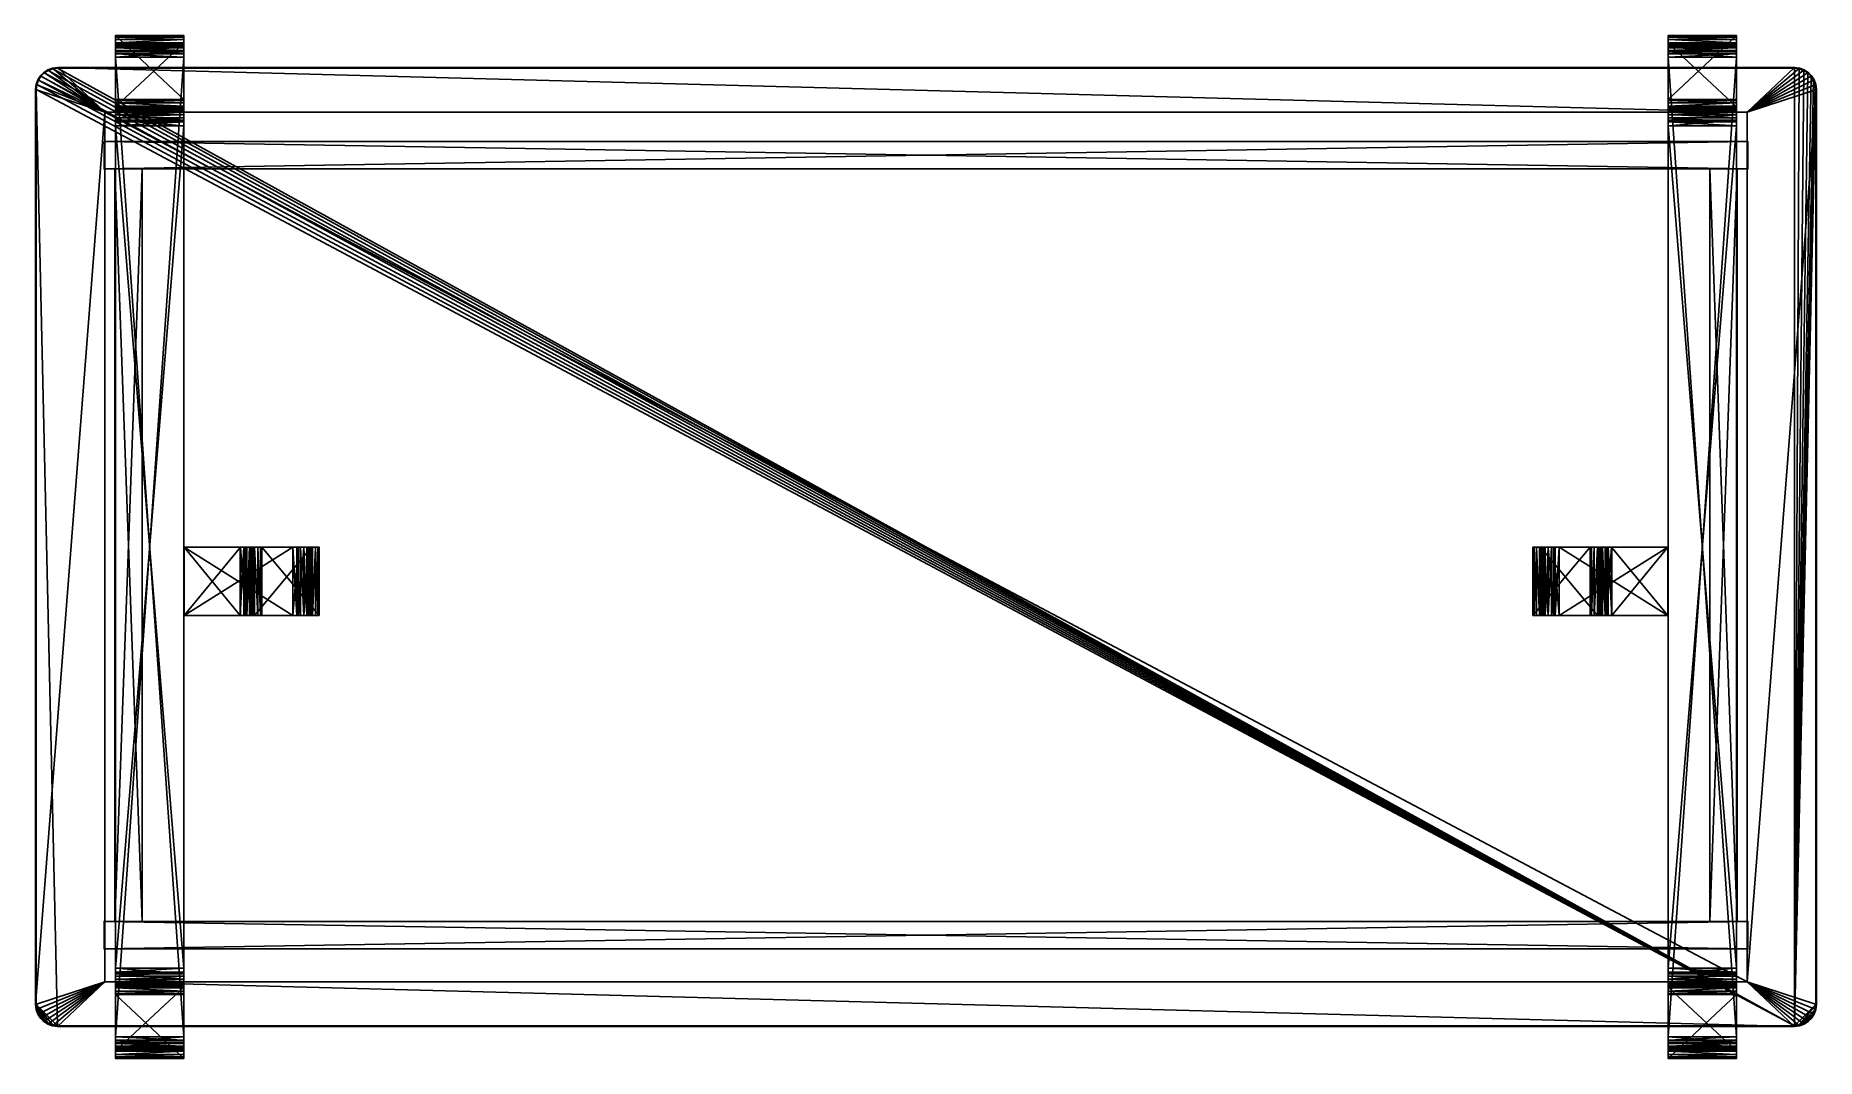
# Model space of a CAD drawing. Extents: x 52 to 182, y 41 to 116.
import ezdxf

# ---------------------------------------------------------------- set-up
doc = ezdxf.new("R2010")
doc.units = 0
for name, color, linetype in [('RECTANGLE0', 29, 'CONTINUOUS'), ('RECTANGLE1', 251, 'CONTINUOUS'), ('RECTANGLE2', 29, 'CONTINUOUS')]:
    doc.layers.add(name, color=color, linetype=linetype)

msp = doc.modelspace()

# ---------------------------------------------------------------- meshes
at = {"layer": 'RECTANGLE0'}
mesh = msp.add_polyface(dxfattribs=at)
corners = [(181.6354, 111.9111, 52.7), (181.5931, 112.2777, 52.7), (181.4726, 112.6144, 52.7), (181.2836, 112.9115, 52.7), (181.0357, 113.1594, 52.7), (180.7387, 113.3484, 52.7), (180.402, 113.4688, 52.7), (180.0354, 113.5111, 52.7), (53.2354, 113.5111, 52.7), (52.8687, 113.4688, 52.7), (52.5321, 113.3484, 52.7), (52.235, 113.1594, 52.7), (51.9871, 112.9115, 52.7), (51.7981, 112.6144, 52.7), (51.6777, 112.2777, 52.7), (51.6354, 111.9111, 52.7), (51.6354, 45.1111, 52.7), (51.6777, 44.7445, 52.7), (51.7981, 44.4078, 52.7), (51.9871, 44.1107, 52.7), (52.235, 43.8629, 52.7), (52.5321, 43.6739, 52.7), (52.8687, 43.5534, 52.7), (53.2354, 43.5111, 52.7), (180.0354, 43.5111, 52.7), (180.402, 43.5534, 52.7), (180.7387, 43.6739, 52.7), (181.0357, 43.8629, 52.7), (181.2836, 44.1107, 52.7), (181.4726, 44.4078, 52.7), (181.5931, 44.7445, 52.7), (181.6354, 45.1111, 52.7), (181.6354, 111.9111, 53.95), (181.5931, 112.2777, 53.95), (181.4726, 112.6144, 53.95), (181.2836, 112.9115, 53.95), (181.0357, 113.1594, 53.95), (180.7387, 113.3484, 53.95), (180.402, 113.4688, 53.95), (180.0354, 113.5111, 53.95), (53.2354, 113.5111, 53.95), (52.8687, 113.4688, 53.95), (52.5321, 113.3484, 53.95), (52.235, 113.1594, 53.95), (51.9871, 112.9115, 53.95), (51.7981, 112.6144, 53.95), (51.6777, 112.2777, 53.95), (51.6354, 111.9111, 53.95), (51.6354, 45.1111, 53.95), (51.6777, 44.7445, 53.95), (51.7981, 44.4078, 53.95), (51.9871, 44.1107, 53.95), (52.235, 43.8629, 53.95), (52.5321, 43.6739, 53.95), (52.8687, 43.5534, 53.95), (53.2354, 43.5111, 53.95), (180.0354, 43.5111, 53.95), (180.402, 43.5534, 53.95), (180.7387, 43.6739, 53.95), (181.0357, 43.8629, 53.95), (181.2836, 44.1107, 53.95), (181.4726, 44.4078, 53.95), (181.5931, 44.7445, 53.95), (181.6354, 45.1111, 53.95), (176.5752, 46.7735, 51.1429), (56.6955, 46.7735, 51.1429), (56.6955, 110.2488, 51.1429), (176.5752, 110.2488, 51.1429), (181.5854, 111.9082, 54), (181.5441, 112.2663, 54), (181.4274, 112.5923, 54), (181.2444, 112.88, 54), (181.0043, 113.1201, 54), (180.7165, 113.3032, 54), (180.3905, 113.4198, 54), (180.0325, 113.4611, 54), (53.2382, 113.4611, 54), (52.8802, 113.4198, 54), (52.5542, 113.3032, 54), (52.2665, 113.1201, 54), (52.0264, 112.88, 54), (51.8433, 112.5923, 54), (51.7267, 112.2663, 54), (51.6854, 111.9082, 54), (51.6854, 45.114, 54), (51.7267, 44.7559, 54), (51.8433, 44.4299, 54), (52.0264, 44.1422, 54), (52.2665, 43.9021, 54), (52.5542, 43.7191, 54), (52.8802, 43.6024, 54), (53.2382, 43.5611, 54), (180.0325, 43.5611, 54), (180.3905, 43.6024, 54), (180.7165, 43.7191, 54), (181.0043, 43.9021, 54), (181.2444, 44.1422, 54), (181.4274, 44.4299, 54), (181.5441, 44.7559, 54), (181.5854, 45.114, 54), (181.4726, 112.6144, 53.95), (181.4726, 112.6144, 52.7), (181.4726, 112.6144, 52.7), (51.7981, 112.6144, 53.95), (51.7981, 112.6144, 52.7), (51.7981, 112.6144, 52.7), (51.7981, 44.4078, 53.95), (51.7981, 44.4078, 52.7), (51.7981, 44.4078, 52.7), (181.4726, 44.4078, 53.95), (181.4726, 44.4078, 52.7), (181.4726, 44.4078, 52.7), (181.5931, 112.2777, 52.7), (181.6354, 111.9111, 52.7), (181.6354, 111.9111, 52.7), (181.6354, 45.1111, 52.7), (181.6354, 111.9111, 52.7), (181.6354, 45.1111, 52.7), (181.5931, 44.7445, 52.7), (181.5931, 44.7445, 52.7), (181.4726, 44.4078, 52.7), (181.4726, 44.4078, 52.7), (181.2836, 44.1107, 52.7), (181.2836, 44.1107, 52.7), (181.0357, 43.8629, 52.7), (181.0357, 43.8629, 52.7), (180.7387, 43.6739, 52.7), (180.7387, 43.6739, 52.7), (180.402, 43.5534, 52.7), (180.402, 43.5534, 52.7), (180.0354, 43.5111, 52.7), (180.0354, 43.5111, 52.7), (53.2354, 43.5111, 52.7), (180.0354, 43.5111, 52.7), (53.2354, 43.5111, 52.7), (52.8687, 43.5534, 52.7), (52.8687, 43.5534, 52.7), (52.5321, 43.6739, 52.7), (52.5321, 43.6739, 52.7), (52.235, 43.8629, 52.7), (52.235, 43.8629, 52.7), (51.9871, 44.1107, 52.7), (51.9871, 44.1107, 52.7), (51.7981, 44.4078, 52.7), (51.7981, 44.4078, 52.7), (51.6777, 44.7445, 52.7), (51.6777, 44.7445, 52.7), (51.6354, 45.1111, 52.7), (51.6354, 45.1111, 52.7), (51.6354, 111.9111, 52.7), (51.6354, 45.1111, 52.7), (51.6354, 111.9111, 52.7), (51.6777, 112.2777, 52.7), (51.6777, 112.2777, 52.7), (51.7981, 112.6144, 52.7), (51.7981, 112.6144, 52.7), (51.9871, 112.9115, 52.7), (51.9871, 112.9115, 52.7), (52.235, 113.1594, 52.7), (52.235, 113.1594, 52.7), (52.5321, 113.3484, 52.7), (52.5321, 113.3484, 52.7), (52.8687, 113.4688, 52.7), (52.8687, 113.4688, 52.7), (53.2354, 113.5111, 52.7), (53.2354, 113.5111, 52.7), (180.0354, 113.5111, 52.7), (53.2354, 113.5111, 52.7), (180.0354, 113.5111, 52.7), (180.402, 113.4688, 52.7), (180.402, 113.4688, 52.7), (180.7387, 113.3484, 52.7), (180.7387, 113.3484, 52.7), (181.0357, 113.1594, 52.7), (181.0357, 113.1594, 52.7), (181.2836, 112.9115, 52.7), (181.2836, 112.9115, 52.7), (181.4726, 112.6144, 52.7), (181.4726, 112.6144, 52.7), (181.5931, 112.2777, 52.7), (181.5931, 112.2777, 53.95), (181.6354, 111.9111, 53.95), (181.5931, 112.2777, 53.95), (181.4726, 112.6144, 53.95), (181.5931, 112.2777, 53.95), (181.4726, 112.6144, 53.95), (181.2836, 112.9115, 53.95), (181.4726, 112.6144, 53.95), (181.2836, 112.9115, 53.95), (181.0357, 113.1594, 53.95), (181.2836, 112.9115, 53.95), (181.0357, 113.1594, 53.95), (180.7387, 113.3484, 53.95), (181.0357, 113.1594, 53.95), (180.7387, 113.3484, 53.95), (180.402, 113.4688, 53.95), (180.7387, 113.3484, 53.95), (180.402, 113.4688, 53.95), (180.0354, 113.5111, 53.95), (180.402, 113.4688, 53.95), (180.0354, 113.5111, 53.95), (53.2354, 113.5111, 53.95), (180.0354, 113.5111, 53.95), (53.2354, 113.5111, 53.95), (52.8687, 113.4688, 53.95), (53.2354, 113.5111, 53.95), (52.8687, 113.4688, 53.95), (52.5321, 113.3484, 53.95), (52.8687, 113.4688, 53.95), (52.5321, 113.3484, 53.95), (52.235, 113.1594, 53.95), (52.5321, 113.3484, 53.95), (52.235, 113.1594, 53.95), (51.9871, 112.9115, 53.95), (52.235, 113.1594, 53.95), (51.9871, 112.9115, 53.95), (51.7981, 112.6144, 53.95), (51.9871, 112.9115, 53.95), (51.7981, 112.6144, 53.95), (51.6777, 112.2777, 53.95), (51.7981, 112.6144, 53.95), (51.6777, 112.2777, 53.95), (51.6354, 111.9111, 53.95), (51.6777, 112.2777, 53.95), (51.6354, 111.9111, 53.95), (51.6354, 45.1111, 53.95), (51.6354, 111.9111, 53.95), (51.6354, 45.1111, 53.95), (51.6777, 44.7445, 53.95), (51.6354, 45.1111, 53.95), (51.6777, 44.7445, 53.95), (51.7981, 44.4078, 53.95), (51.6777, 44.7445, 53.95), (51.7981, 44.4078, 53.95), (51.9871, 44.1107, 53.95), (51.7981, 44.4078, 53.95), (51.9871, 44.1107, 53.95), (52.235, 43.8629, 53.95), (51.9871, 44.1107, 53.95), (52.235, 43.8629, 53.95), (52.5321, 43.6739, 53.95), (52.235, 43.8629, 53.95), (52.5321, 43.6739, 53.95), (52.8687, 43.5534, 53.95), (52.5321, 43.6739, 53.95), (52.8687, 43.5534, 53.95), (53.2354, 43.5111, 53.95), (52.8687, 43.5534, 53.95), (53.2354, 43.5111, 53.95), (180.0354, 43.5111, 53.95), (53.2354, 43.5111, 53.95), (180.0354, 43.5111, 53.95), (180.402, 43.5534, 53.95), (180.0354, 43.5111, 53.95), (180.402, 43.5534, 53.95), (180.7387, 43.6739, 53.95), (180.402, 43.5534, 53.95), (180.7387, 43.6739, 53.95), (181.0357, 43.8629, 53.95), (180.7387, 43.6739, 53.95), (181.0357, 43.8629, 53.95), (181.2836, 44.1107, 53.95), (181.0357, 43.8629, 53.95), (181.2836, 44.1107, 53.95), (181.4726, 44.4078, 53.95), (181.2836, 44.1107, 53.95), (181.4726, 44.4078, 53.95), (181.5931, 44.7445, 53.95), (181.4726, 44.4078, 53.95), (181.5931, 44.7445, 53.95), (181.6354, 45.1111, 53.95), (181.5931, 44.7445, 53.95), (181.6354, 45.1111, 53.95), (181.6354, 111.9111, 53.95), (181.6354, 45.1111, 53.95), (181.6354, 111.9111, 53.95)]
mesh.append_faces([[corners[k] for k in face] for face in [(0, 32, 33, 33), (33, 1, 0, 0), (1, 33, 34, 34), (34, 2, 1, 1), (101, 100, 35, 35), (35, 3, 102, 102), (3, 35, 36, 36), (36, 4, 3, 3), (4, 36, 37, 37), (37, 5, 4, 4), (5, 37, 38, 38), (38, 6, 5, 5), (6, 38, 39, 39), (39, 7, 6, 6), (7, 39, 40, 40), (40, 8, 7, 7), (8, 40, 41, 41), (41, 9, 8, 8), (9, 41, 42, 42), (42, 10, 9, 9), (10, 42, 43, 43), (43, 11, 10, 10), (11, 43, 44, 44), (44, 12, 11, 11), (12, 44, 45, 45), (45, 13, 12, 12), (104, 103, 46, 46), (46, 14, 105, 105), (14, 46, 47, 47), (47, 15, 14, 14), (15, 47, 48, 48), (48, 16, 15, 15), (16, 48, 49, 49), (49, 17, 16, 16), (17, 49, 50, 50), (50, 18, 17, 17), (107, 106, 51, 51), (51, 19, 108, 108), (19, 51, 52, 52), (52, 20, 19, 19), (20, 52, 53, 53), (53, 21, 20, 20), (21, 53, 54, 54), (54, 22, 21, 21), (22, 54, 55, 55), (55, 23, 22, 22), (23, 55, 56, 56), (56, 24, 23, 23), (24, 56, 57, 57), (57, 25, 24, 24), (25, 57, 58, 58), (58, 26, 25, 25), (26, 58, 59, 59), (59, 27, 26, 26), (27, 59, 60, 60), (60, 28, 27, 27), (28, 60, 61, 61), (61, 29, 28, 28), (110, 109, 62, 62), (62, 30, 111, 111), (30, 62, 63, 63), (63, 31, 30, 30), (31, 63, 32, 32), (32, 0, 31, 31), (64, 67, 66, 66), (66, 65, 64, 64), (86, 85, 84, 84), (87, 86, 84, 84), (88, 87, 84, 84), (89, 88, 84, 84), (90, 89, 84, 84), (91, 90, 84, 84), (97, 96, 95, 95), (97, 95, 94, 94), (97, 94, 93, 93), (98, 97, 93, 93), (99, 98, 93, 93), (99, 93, 92, 92), (68, 99, 92, 92), (69, 68, 92, 92), (70, 69, 92, 92), (71, 70, 92, 92), (72, 71, 92, 92), (73, 72, 92, 92), (74, 73, 92, 92), (75, 74, 92, 92), (76, 75, 92, 92), (77, 76, 92, 92), (78, 77, 92, 92), (79, 78, 92, 92), (80, 79, 92, 92), (81, 80, 92, 92), (82, 81, 92, 92), (83, 82, 92, 92), (83, 92, 91, 91), (83, 91, 84, 84), (67, 113, 112, 112), (64, 115, 114, 114), (116, 67, 64, 64), (64, 118, 117, 117), (64, 120, 119, 119), (64, 122, 121, 121), (64, 124, 123, 123), (64, 126, 125, 125), (64, 128, 127, 127), (64, 130, 129, 129), (65, 132, 131, 131), (133, 64, 65, 65), (65, 135, 134, 134), (65, 137, 136, 136), (65, 139, 138, 138), (65, 141, 140, 140), (65, 143, 142, 142), (65, 145, 144, 144), (65, 147, 146, 146), (66, 149, 148, 148), (150, 65, 66, 66), (66, 152, 151, 151), (66, 154, 153, 153), (66, 156, 155, 155), (66, 158, 157, 157), (66, 160, 159, 159), (66, 162, 161, 161), (66, 164, 163, 163), (67, 166, 165, 165), (167, 66, 67, 67), (67, 169, 168, 168), (67, 171, 170, 170), (67, 173, 172, 172), (67, 175, 174, 174), (67, 177, 176, 176), (67, 179, 178, 178), (68, 69, 180, 180), (182, 181, 68, 68), (69, 70, 183, 183), (185, 184, 69, 69), (70, 71, 186, 186), (188, 187, 70, 70), (71, 72, 189, 189), (191, 190, 71, 71), (72, 73, 192, 192), (194, 193, 72, 72), (73, 74, 195, 195), (197, 196, 73, 73), (74, 75, 198, 198), (200, 199, 74, 74), (75, 76, 201, 201), (203, 202, 75, 75), (76, 77, 204, 204), (206, 205, 76, 76), (77, 78, 207, 207), (209, 208, 77, 77), (78, 79, 210, 210), (212, 211, 78, 78), (79, 80, 213, 213), (215, 214, 79, 79), (80, 81, 216, 216), (218, 217, 80, 80), (81, 82, 219, 219), (221, 220, 81, 81), (82, 83, 222, 222), (224, 223, 82, 82), (83, 84, 225, 225), (227, 226, 83, 83), (84, 85, 228, 228), (230, 229, 84, 84), (85, 86, 231, 231), (233, 232, 85, 85), (86, 87, 234, 234), (236, 235, 86, 86), (87, 88, 237, 237), (239, 238, 87, 87), (88, 89, 240, 240), (242, 241, 88, 88), (89, 90, 243, 243), (245, 244, 89, 89), (90, 91, 246, 246), (248, 247, 90, 90), (91, 92, 249, 249), (251, 250, 91, 91), (92, 93, 252, 252), (254, 253, 92, 92), (93, 94, 255, 255), (257, 256, 93, 93), (94, 95, 258, 258), (260, 259, 94, 94), (95, 96, 261, 261), (263, 262, 95, 95), (96, 97, 264, 264), (266, 265, 96, 96), (97, 98, 267, 267), (269, 268, 97, 97), (98, 99, 270, 270), (272, 271, 98, 98), (99, 68, 273, 273), (275, 274, 99, 99)]])
at = {"layer": 'RECTANGLE1'}
mesh = msp.add_polyface(dxfattribs=at)
corners = [(62.461, 110.0612, 50.943), (57.461, 110.0612, 50.943), (57.461, 110.4046, 50.7415), (62.461, 110.4046, 50.7415), (57.461, 110.6983, 50.4751), (62.461, 110.6983, 50.4751), (57.461, 110.9323, 50.1529), (62.461, 110.9323, 50.1529), (57.461, 111.0966, 49.7841), (62.461, 111.0966, 49.7841), (57.461, 111.1811, 49.3776), (62.461, 111.1811, 49.3776), (57.461, 115.8412, 1.7375), (62.461, 115.8412, 1.7375), (62.461, 114.6516, 0.0474), (57.461, 114.6516, 0.0474), (57.461, 114.2653), (62.461, 114.2653), (62.461, 114.263, 0.5513), (57.461, 114.263, 0.5513), (57.461, 114.5149, 0.5823), (62.461, 114.5149, 0.5823), (62.461, 115.2923, 1.6862), (57.461, 115.2923, 1.6862), (57.461, 110.6326, 49.3219), (62.461, 110.6326, 49.3219), (57.461, 110.5722, 49.6121), (62.461, 110.5722, 49.6121), (57.461, 110.4546, 49.8756), (62.461, 110.4546, 49.8756), (57.461, 110.2872, 50.1059), (62.461, 110.2872, 50.1059), (57.461, 110.0771, 50.2964), (62.461, 110.0771, 50.2964), (57.461, 109.8317, 50.4406)]
mesh.append_faces([[corners[k] for k in face] for face in [(0, 1, 2, 2), (2, 3, 0, 0), (3, 2, 4, 4), (4, 5, 3, 3), (5, 4, 6, 6), (6, 7, 5, 5), (7, 6, 8, 8), (8, 9, 7, 7), (9, 8, 10, 10), (10, 11, 9, 9), (11, 10, 12, 12), (12, 13, 11, 11), (14, 15, 16, 16), (16, 17, 14, 14), (18, 19, 20, 20), (20, 21, 18, 18), (22, 23, 24, 24), (24, 25, 22, 22), (25, 24, 26, 26), (26, 27, 25, 25), (27, 26, 28, 28), (28, 29, 27, 27), (29, 28, 30, 30), (30, 31, 29, 29), (31, 30, 32, 32), (32, 33, 31, 31), (11, 22, 25, 25), (11, 25, 27, 27), (9, 11, 27, 27), (9, 27, 29, 29), (7, 9, 29, 29), (7, 29, 31, 31), (5, 7, 31, 31), (5, 31, 33, 33), (3, 5, 33, 33), (18, 14, 17, 17), (12, 10, 23, 23), (15, 20, 19, 19), (16, 15, 19, 19), (24, 23, 10, 10), (26, 24, 10, 10), (26, 10, 8, 8), (28, 26, 8, 8), (28, 8, 6, 6), (30, 28, 6, 6), (30, 6, 4, 4), (32, 30, 4, 4), (32, 4, 2, 2), (34, 32, 2, 2)]])
mesh = msp.add_polyface(dxfattribs=at)
corners = [(62.461, 115.8412, 1.7375), (57.461, 115.8412, 1.7375), (57.461, 115.8315, 1.3485), (62.461, 115.8315, 1.3485), (57.461, 115.732, 0.9864), (62.461, 115.732, 0.9864), (57.461, 115.5533, 0.6633), (62.461, 115.5533, 0.6633), (57.461, 115.3064, 0.3911), (62.461, 115.3064, 0.3911), (57.461, 115.0022, 0.1818), (62.461, 115.0022, 0.1818), (57.461, 114.6516, 0.0474), (62.461, 114.6516, 0.0474), (62.461, 114.5149, 0.5823), (57.461, 114.5149, 0.5823), (57.461, 114.7438, 0.6702), (62.461, 114.7438, 0.6702), (57.461, 114.9425, 0.8071), (62.461, 114.9425, 0.8071), (57.461, 115.1038, 0.985), (62.461, 115.1038, 0.985), (57.461, 115.2207, 1.1961), (62.461, 115.2207, 1.1961), (57.461, 115.2859, 1.4324), (62.461, 115.2859, 1.4324), (57.461, 115.2923, 1.6862), (62.461, 115.2923, 1.6862), (62.461, 111.1811, 49.3776), (62.461, 114.263, 0.5513)]
mesh.append_faces([[corners[k] for k in face] for face in [(0, 1, 2, 2), (2, 3, 0, 0), (3, 2, 4, 4), (4, 5, 3, 3), (5, 4, 6, 6), (6, 7, 5, 5), (7, 6, 8, 8), (8, 9, 7, 7), (9, 8, 10, 10), (10, 11, 9, 9), (11, 10, 12, 12), (12, 13, 11, 11), (14, 15, 16, 16), (16, 17, 14, 14), (17, 16, 18, 18), (18, 19, 17, 17), (19, 18, 20, 20), (20, 21, 19, 19), (21, 20, 22, 22), (22, 23, 21, 21), (23, 22, 24, 24), (24, 25, 23, 23), (25, 24, 26, 26), (26, 27, 25, 25), (27, 28, 0, 0), (25, 27, 0, 0), (25, 0, 3, 3), (23, 25, 3, 3), (23, 3, 5, 5), (21, 23, 5, 5), (21, 5, 7, 7), (19, 21, 7, 7), (19, 7, 9, 9), (17, 19, 9, 9), (17, 9, 11, 11), (14, 17, 11, 11), (14, 11, 13, 13), (29, 14, 13, 13), (1, 26, 24, 24), (2, 1, 24, 24), (2, 24, 22, 22), (4, 2, 22, 22), (4, 22, 20, 20), (6, 4, 20, 20), (6, 20, 18, 18), (8, 6, 18, 18), (8, 18, 16, 16), (10, 8, 16, 16), (10, 16, 15, 15), (12, 10, 15, 15)]])
mesh = msp.add_polyface(dxfattribs=at)
corners = [(170.8097, 110.0611, 50.943), (170.8097, 110.4046, 50.7414), (175.8097, 110.4046, 50.7414), (175.8097, 110.0612, 50.943), (170.8097, 110.6983, 50.4751), (175.8097, 110.6983, 50.4751), (170.8097, 110.9323, 50.1529), (175.8097, 110.9323, 50.1529), (170.8097, 111.0966, 49.7841), (175.8097, 111.0966, 49.7841), (170.8097, 111.1811, 49.3776), (175.8097, 111.1811, 49.3776), (175.8097, 115.8412, 1.7375), (170.8097, 114.6516, 0.0474), (170.8097, 114.2653), (175.8097, 114.2653), (170.8097, 114.263, 0.5513), (170.8097, 114.5149, 0.5823), (175.8097, 114.5149, 0.5823), (175.8097, 114.263, 0.5513), (170.8097, 115.2923, 1.6862), (170.8097, 110.6326, 49.3219), (175.8097, 110.6326, 49.3219), (175.8097, 115.2923, 1.6862), (170.8097, 110.5722, 49.6121), (175.8097, 110.5722, 49.6121), (170.8097, 110.4546, 49.8756), (175.8097, 110.4546, 49.8756), (170.8097, 110.2872, 50.1059), (175.8097, 110.2872, 50.1059), (170.8097, 110.0771, 50.2964), (175.8097, 110.0771, 50.2964), (170.8097, 115.8412, 1.7375), (170.8097, 109.8316, 50.4406), (175.8097, 114.6516, 0.0474)]
mesh.append_faces([[corners[k] for k in face] for face in [(0, 1, 2, 2), (2, 3, 0, 0), (1, 4, 5, 5), (5, 2, 1, 1), (4, 6, 7, 7), (7, 5, 4, 4), (6, 8, 9, 9), (9, 7, 6, 6), (8, 10, 11, 11), (11, 9, 8, 8), (12, 11, 10, 10), (13, 14, 15, 15), (16, 17, 18, 18), (18, 19, 16, 16), (20, 21, 22, 22), (22, 23, 20, 20), (21, 24, 25, 25), (25, 22, 21, 21), (24, 26, 27, 27), (27, 25, 24, 24), (26, 28, 29, 29), (29, 27, 26, 26), (28, 30, 31, 31), (31, 29, 28, 28), (32, 10, 20, 20), (13, 17, 16, 16), (14, 13, 16, 16), (21, 20, 10, 10), (24, 21, 10, 10), (24, 10, 8, 8), (26, 24, 8, 8), (26, 8, 6, 6), (28, 26, 6, 6), (28, 6, 4, 4), (30, 28, 4, 4), (30, 4, 1, 1), (33, 30, 1, 1), (11, 23, 22, 22), (11, 22, 25, 25), (9, 11, 25, 25), (9, 25, 27, 27), (7, 9, 27, 27), (7, 27, 29, 29), (5, 7, 29, 29), (5, 29, 31, 31), (2, 5, 31, 31), (23, 11, 12, 12), (19, 18, 34, 34), (19, 34, 15, 15)]])
mesh = msp.add_polyface(dxfattribs=at)
corners = [(170.8097, 111.1811, 49.3776), (170.8097, 115.8412, 1.7375), (175.8097, 115.8412, 1.7375), (170.8097, 115.8315, 1.3485), (175.8097, 115.8316, 1.3485), (170.8097, 115.732, 0.9864), (175.8097, 115.732, 0.9864), (170.8097, 115.5533, 0.6633), (175.8097, 115.5533, 0.6633), (170.8097, 115.3064, 0.3911), (175.8097, 115.3064, 0.3911), (170.8097, 115.0022, 0.1818), (175.8097, 115.0022, 0.1818), (170.8097, 114.6516, 0.0474), (175.8097, 114.6516, 0.0474), (175.8097, 114.2653), (170.8097, 114.5149, 0.5823), (170.8097, 114.7438, 0.6702), (175.8097, 114.7438, 0.6702), (175.8097, 114.5149, 0.5823), (170.8097, 114.9425, 0.8071), (175.8097, 114.9425, 0.8071), (170.8097, 115.1038, 0.985), (175.8097, 115.1038, 0.985), (170.8097, 115.2207, 1.1961), (175.8097, 115.2207, 1.1961), (170.8097, 115.2859, 1.4324), (175.8097, 115.2859, 1.4324), (170.8097, 115.2923, 1.6862), (175.8097, 115.2923, 1.6862)]
mesh.append_faces([[corners[k] for k in face] for face in [(0, 1, 2, 2), (1, 3, 4, 4), (4, 2, 1, 1), (3, 5, 6, 6), (6, 4, 3, 3), (5, 7, 8, 8), (8, 6, 5, 5), (7, 9, 10, 10), (10, 8, 7, 7), (9, 11, 12, 12), (12, 10, 9, 9), (11, 13, 14, 14), (14, 12, 11, 11), (15, 14, 13, 13), (16, 17, 18, 18), (18, 19, 16, 16), (17, 20, 21, 21), (21, 18, 17, 17), (20, 22, 23, 23), (23, 21, 20, 20), (22, 24, 25, 25), (25, 23, 22, 22), (24, 26, 27, 27), (27, 25, 24, 24), (26, 28, 29, 29), (29, 27, 26, 26), (1, 28, 26, 26), (3, 1, 26, 26), (3, 26, 24, 24), (5, 3, 24, 24), (5, 24, 22, 22), (7, 5, 22, 22), (7, 22, 20, 20), (9, 7, 20, 20), (9, 20, 17, 17), (11, 9, 17, 17), (11, 17, 16, 16), (13, 11, 16, 16), (27, 29, 2, 2), (27, 2, 4, 4), (25, 27, 4, 4), (25, 4, 6, 6), (23, 25, 6, 6), (23, 6, 8, 8), (21, 23, 8, 8), (21, 8, 10, 10), (18, 21, 10, 10), (18, 10, 12, 12), (19, 18, 12, 12), (19, 12, 14, 14)]])
mesh = msp.add_polyface(dxfattribs=at)
corners = [(62.461, 46.9611, 50.943), (57.461, 46.9611, 50.943), (57.461, 47.3442, 51.0706), (62.461, 47.3442, 51.0706), (57.461, 47.7569, 51.1151), (62.461, 47.7569, 51.1151), (62.461, 47.4643, 50.5319), (57.461, 47.4643, 50.5319), (57.461, 47.1906, 50.4406), (62.461, 47.1906, 50.4406), (57.461, 46.9451, 50.2964), (62.461, 46.9451, 50.2964), (62.461, 47.759, 50.5638), (57.461, 47.759, 50.5638), (62.461, 42.7593, 0.5513), (62.461, 114.2653), (62.461, 42.7569), (62.461, 46.6177, 50.7414), (57.461, 42.7569), (57.461, 114.2653), (57.461, 42.7593, 0.5513), (57.461, 46.6177, 50.7415), (62.4745, 73.5111, 51.1151), (70.4088, 73.5111, 51.1151), (70.4067, 73.5111, 50.5638), (62.4745, 73.5111, 50.5638), (70.8215, 73.5111, 51.0706), (70.7014, 73.5111, 50.5319), (71.2046, 73.5111, 50.943), (70.9751, 73.5111, 50.4406), (71.548, 73.5111, 50.7415), (71.2206, 73.5111, 50.2964), (71.8417, 73.5111, 50.4751), (71.4306, 73.5111, 50.1059), (72.0757, 73.5111, 50.1529), (71.5981, 73.5111, 49.8756), (72.24, 73.5111, 49.7841), (71.7156, 73.5111, 49.6121), (72.3245, 73.5111, 49.3776), (71.776, 73.5111, 49.3219), (67.6072, 73.5111, 1.6862), (68.1561, 73.5111, 1.7375), (68.1465, 73.5111, 1.3485), (67.6008, 73.5111, 1.4324), (68.0469, 73.5111, 0.9864), (67.5356, 73.5111, 1.196), (67.8683, 73.5111, 0.6633), (67.4188, 73.5111, 0.985), (67.6214, 73.5111, 0.3911), (67.2574, 73.5111, 0.8071)]
mesh.append_faces([[corners[k] for k in face] for face in [(0, 1, 2, 2), (2, 3, 0, 0), (3, 2, 4, 4), (4, 5, 3, 3), (6, 7, 8, 8), (8, 9, 6, 6), (9, 8, 10, 10), (10, 11, 9, 9), (12, 13, 7, 7), (7, 6, 12, 12), (14, 15, 16, 16), (9, 17, 0, 0), (6, 9, 0, 0), (6, 0, 3, 3), (12, 6, 3, 3), (12, 3, 5, 5), (18, 19, 20, 20), (21, 10, 8, 8), (1, 21, 8, 8), (1, 8, 7, 7), (2, 1, 7, 7), (2, 7, 13, 13), (4, 2, 13, 13), (22, 23, 24, 24), (24, 25, 22, 22), (24, 23, 26, 26), (26, 27, 24, 24), (27, 26, 28, 28), (28, 29, 27, 27), (29, 28, 30, 30), (30, 31, 29, 29), (31, 30, 32, 32), (32, 33, 31, 31), (33, 32, 34, 34), (34, 35, 33, 33), (35, 34, 36, 36), (36, 37, 35, 35), (37, 36, 38, 38), (38, 39, 37, 37), (40, 41, 42, 42), (42, 43, 40, 40), (43, 42, 44, 44), (44, 45, 43, 43), (39, 38, 41, 41), (41, 40, 39, 39), (45, 44, 46, 46), (46, 47, 45, 45), (47, 46, 48, 48), (48, 49, 47, 47)]])
mesh = msp.add_polyface(dxfattribs=at)
corners = [(62.461, 47.7569, 51.1151), (57.461, 47.7569, 51.1151), (57.461, 109.2653, 51.1151), (62.461, 109.2653, 51.1151), (62.461, 114.2653), (57.461, 114.2653), (57.461, 42.7569), (62.461, 42.7569), (62.461, 47.759, 50.5638), (62.461, 109.2633, 50.5638), (57.461, 47.759, 50.5638), (57.461, 109.2633, 50.5638), (67.3172, 73.5111, 0.1818), (67.3172, 78.5111, 0.1818), (66.9666, 78.5111, 0.0474), (67.6214, 73.5111, 0.3911), (67.6214, 78.5111, 0.3911), (67.8683, 73.5111, 0.6633), (67.8683, 78.5111, 0.6633), (68.0469, 73.5111, 0.9864), (68.0469, 78.5111, 0.9864), (68.1465, 73.5111, 1.3485), (68.1465, 78.5111, 1.3485), (68.1561, 73.5111, 1.7375), (68.1561, 78.5111, 1.7375), (72.3245, 73.5111, 49.3776), (72.3245, 78.5111, 49.3776), (72.24, 73.5111, 49.7841), (72.24, 78.5111, 49.7841), (72.0757, 73.5111, 50.1529), (72.0757, 78.5111, 50.1529), (71.8417, 73.5111, 50.4751), (71.8417, 78.5111, 50.4751), (71.548, 73.5111, 50.7415), (71.548, 78.5111, 50.7415), (71.2046, 73.5111, 50.943), (71.2046, 78.5111, 50.943), (70.8215, 73.5111, 51.0706), (70.8215, 78.5111, 51.0706), (70.4088, 73.5111, 51.1151), (70.4088, 78.5111, 51.1151), (70.9751, 73.5111, 50.4406), (70.9751, 78.5111, 50.4406), (70.7014, 78.5111, 50.5319), (71.2206, 73.5111, 50.2964), (71.2206, 78.5111, 50.2964), (71.4306, 73.5111, 50.1059), (71.4306, 78.5111, 50.1059), (71.5981, 73.5111, 49.8756), (71.5981, 78.5111, 49.8756), (71.7156, 73.5111, 49.6121), (71.7156, 78.5111, 49.6121), (71.776, 73.5111, 49.3219), (71.776, 78.5111, 49.3219), (67.6072, 73.5111, 1.6862), (67.6072, 78.5111, 1.6862), (67.6008, 73.5111, 1.4324), (67.6008, 78.5111, 1.4324), (67.5356, 73.5111, 1.196), (67.5356, 78.5111, 1.196), (67.4188, 73.5111, 0.985), (67.4188, 78.5111, 0.985), (67.2574, 73.5111, 0.8071), (67.2574, 78.5111, 0.8071), (67.0587, 73.5111, 0.6702), (67.0587, 78.5111, 0.6702), (66.8298, 73.5111, 0.5823), (66.8298, 78.5111, 0.5823), (66.5779, 73.5111, 0.5513), (66.5779, 78.5111, 0.5513), (70.7014, 73.5111, 50.5319), (70.4067, 78.5111, 50.5638), (62.4745, 73.5111), (62.4745, 78.5111), (62.4745, 78.5111, 0.5513)]
mesh.append_faces([[corners[k] for k in face] for face in [(0, 1, 2, 2), (2, 3, 0, 0), (4, 5, 6, 6), (6, 7, 4, 4), (8, 0, 9, 9), (1, 10, 11, 11), (12, 13, 14, 14), (15, 16, 13, 13), (17, 18, 16, 16), (19, 20, 18, 18), (21, 22, 20, 20), (23, 24, 22, 22), (25, 26, 24, 24), (27, 28, 26, 26), (29, 30, 28, 28), (31, 32, 30, 30), (33, 34, 32, 32), (35, 36, 34, 34), (37, 38, 36, 36), (39, 40, 38, 38), (41, 42, 43, 43), (44, 45, 42, 42), (46, 47, 45, 45), (48, 49, 47, 47), (50, 51, 49, 49), (52, 53, 51, 51), (54, 55, 53, 53), (56, 57, 55, 55), (58, 59, 57, 57), (60, 61, 59, 59), (62, 63, 61, 61), (64, 65, 63, 63), (66, 67, 65, 65), (68, 69, 67, 67), (70, 43, 71, 71), (24, 26, 53, 53), (53, 55, 24, 24), (26, 28, 51, 51), (51, 53, 26, 26), (28, 30, 49, 49), (49, 51, 28, 28), (30, 32, 47, 47), (47, 49, 30, 30), (32, 34, 45, 45), (45, 47, 32, 32), (34, 36, 42, 42), (42, 45, 34, 34), (36, 38, 43, 43), (72, 73, 74, 74)]])
mesh = msp.add_polyface(dxfattribs=at)
corners = [(62.461, 109.2653, 51.1151), (57.461, 109.2653, 51.1151), (57.461, 109.6781, 51.0706), (62.461, 109.6781, 51.0706), (57.461, 110.0612, 50.943), (62.461, 110.0612, 50.943), (62.461, 42.7593, 0.5513), (57.461, 42.7593, 0.5513), (57.461, 114.263, 0.5513), (62.461, 114.263, 0.5513), (62.461, 110.0771, 50.2964), (57.461, 110.0771, 50.2964), (57.461, 109.8317, 50.4406), (62.461, 109.8317, 50.4406), (57.461, 109.5579, 50.5319), (62.461, 109.5579, 50.5319), (57.461, 109.2633, 50.5638), (62.461, 109.2633, 50.5638), (57.461, 47.759, 50.5638), (62.461, 47.759, 50.5638), (62.461, 110.4046, 50.7415), (62.461, 47.7569, 51.1151), (62.461, 114.2653), (57.461, 114.2653), (57.461, 47.7569, 51.1151), (57.461, 110.4046, 50.7415), (70.7014, 78.5111, 50.5319), (70.9751, 78.5111, 50.4406), (71.2046, 78.5111, 50.943), (70.8215, 78.5111, 51.0706), (70.4088, 78.5111, 51.1151), (70.4067, 78.5111, 50.5638), (62.4745, 78.5111, 51.1151), (62.4745, 78.5111, 50.5638), (62.4745, 78.5111), (66.5803, 78.5111), (66.5779, 78.5111, 0.5513), (62.4745, 78.5111, 0.5513), (66.9666, 78.5111, 0.0474), (66.8298, 78.5111, 0.5823), (67.3172, 78.5111, 0.1818), (67.0587, 78.5111, 0.6702), (67.6214, 78.5111, 0.3911), (67.2574, 78.5111, 0.8071), (67.8683, 78.5111, 0.6633), (67.4188, 78.5111, 0.985), (68.0469, 78.5111, 0.9864), (67.5356, 78.5111, 1.196), (68.1465, 78.5111, 1.3485), (67.6008, 78.5111, 1.4324), (68.1561, 78.5111, 1.7375), (67.6072, 78.5111, 1.6862)]
mesh.append_faces([[corners[k] for k in face] for face in [(0, 1, 2, 2), (2, 3, 0, 0), (3, 2, 4, 4), (4, 5, 3, 3), (6, 7, 8, 8), (8, 9, 6, 6), (10, 11, 12, 12), (12, 13, 10, 10), (13, 12, 14, 14), (14, 15, 13, 13), (15, 14, 16, 16), (16, 17, 15, 15), (17, 16, 18, 18), (18, 19, 17, 17), (20, 10, 13, 13), (5, 20, 13, 13), (5, 13, 15, 15), (3, 5, 15, 15), (3, 15, 17, 17), (0, 3, 17, 17), (21, 0, 17, 17), (6, 9, 22, 22), (23, 8, 7, 7), (1, 24, 16, 16), (2, 1, 16, 16), (12, 25, 4, 4), (14, 12, 4, 4), (14, 4, 2, 2), (14, 2, 16, 16), (26, 27, 28, 28), (29, 30, 31, 31), (31, 26, 29, 29), (32, 33, 31, 31), (31, 30, 32, 32), (34, 35, 36, 36), (36, 37, 34, 34), (35, 38, 39, 39), (39, 36, 35, 35), (38, 40, 41, 41), (41, 39, 38, 38), (40, 42, 43, 43), (43, 41, 40, 40), (42, 44, 45, 45), (45, 43, 42, 42), (44, 46, 47, 47), (47, 45, 44, 44), (46, 48, 49, 49), (49, 47, 46, 46), (48, 50, 51, 51), (51, 49, 48, 48)]])
mesh = msp.add_polyface(dxfattribs=at)
corners = [(175.8097, 109.2653, 51.1151), (175.8097, 47.7569, 51.1151), (170.8097, 47.7569, 51.1151), (170.8097, 114.2653), (170.8097, 42.7569), (175.8097, 42.7569), (170.8097, 46.9611, 50.943), (170.8097, 47.3442, 51.0706), (175.8097, 47.3442, 51.0706), (175.8097, 46.9611, 50.943), (170.8097, 47.4643, 50.5319), (170.8097, 47.1906, 50.4406), (175.8097, 47.1906, 50.4406), (175.8097, 47.4643, 50.5319), (170.8097, 46.9451, 50.2964), (175.8097, 46.9451, 50.2964), (175.8097, 114.263, 0.5513), (175.8097, 42.7593, 0.5513), (170.8097, 42.7593, 0.5513), (170.8097, 109.2633, 50.5638), (170.8097, 47.759, 50.5638), (175.8097, 47.759, 50.5638), (170.8097, 46.6177, 50.7414), (175.8097, 114.2653), (175.8097, 46.6177, 50.7414), (170.7962, 73.5111, 51.1151), (170.7962, 73.5111, 50.5638), (162.864, 73.5111, 50.5638), (162.862, 73.5111, 51.1151), (162.5694, 73.5111, 50.5319), (162.4492, 73.5111, 51.0706), (162.2957, 73.5111, 50.4406), (162.0662, 73.5111, 50.943), (162.0502, 73.5111, 50.2964), (161.7227, 73.5111, 50.7414), (161.8401, 73.5111, 50.1059), (161.429, 73.5111, 50.4751), (161.6727, 73.5111, 49.8756), (161.195, 73.5111, 50.1529), (161.5551, 73.5111, 49.6121), (161.0307, 73.5111, 49.7841), (161.4947, 73.5111, 49.3219), (160.9462, 73.5111, 49.3776), (165.6635, 73.5111, 1.6862), (165.6699, 73.5111, 1.4324), (165.1242, 73.5111, 1.3485), (165.1146, 73.5111, 1.7375), (165.7351, 73.5111, 1.196), (165.2238, 73.5111, 0.9864)]
mesh.append_faces([[corners[k] for k in face] for face in [(0, 1, 2, 2), (3, 4, 5, 5), (6, 7, 8, 8), (8, 9, 6, 6), (7, 2, 1, 1), (1, 8, 7, 7), (10, 11, 12, 12), (12, 13, 10, 10), (11, 14, 15, 15), (15, 12, 11, 11), (16, 17, 18, 18), (19, 20, 21, 21), (20, 10, 13, 13), (13, 21, 20, 20), (4, 3, 18, 18), (22, 14, 11, 11), (6, 22, 11, 11), (6, 11, 10, 10), (7, 6, 10, 10), (7, 10, 20, 20), (2, 7, 20, 20), (17, 23, 5, 5), (12, 24, 9, 9), (13, 12, 9, 9), (13, 9, 8, 8), (21, 13, 8, 8), (21, 8, 1, 1), (25, 26, 27, 27), (27, 28, 25, 25), (27, 29, 30, 30), (30, 28, 27, 27), (29, 31, 32, 32), (32, 30, 29, 29), (31, 33, 34, 34), (34, 32, 31, 31), (33, 35, 36, 36), (36, 34, 33, 33), (35, 37, 38, 38), (38, 36, 35, 35), (37, 39, 40, 40), (40, 38, 37, 37), (39, 41, 42, 42), (42, 40, 39, 39), (43, 44, 45, 45), (45, 46, 43, 43), (44, 47, 48, 48), (48, 45, 44, 44), (41, 43, 46, 46), (46, 42, 41, 41)]])
mesh = msp.add_polyface(dxfattribs=at)
corners = [(170.8097, 47.7569, 51.1151), (170.8097, 109.2653, 51.1151), (175.8097, 109.2653, 51.1151), (170.8097, 109.6781, 51.0706), (175.8097, 109.6781, 51.0706), (170.8097, 110.0611, 50.943), (175.8097, 110.0612, 50.943), (175.8097, 42.7569), (175.8097, 114.2653), (170.8097, 114.2653), (170.8097, 42.7593, 0.5513), (170.8097, 114.263, 0.5513), (175.8097, 114.263, 0.5513), (170.8097, 110.0771, 50.2964), (170.8097, 109.8316, 50.4406), (175.8097, 109.8317, 50.4406), (175.8097, 110.0771, 50.2964), (170.8097, 109.5579, 50.5319), (175.8097, 109.5579, 50.5319), (170.8097, 109.2633, 50.5638), (175.8097, 109.2633, 50.5638), (175.8097, 47.759, 50.5638), (170.8097, 110.4046, 50.7414), (175.8097, 110.4046, 50.7414), (175.8097, 47.7569, 51.1151), (175.8097, 42.7593, 0.5513), (162.5694, 78.5111, 50.5319), (162.4492, 78.5111, 51.0706), (162.0662, 78.5111, 50.943), (162.864, 78.5111, 50.5638), (162.862, 78.5111, 51.1151), (170.7962, 78.5111, 51.1151), (170.7962, 78.5111, 50.5638), (170.7962, 78.5111), (170.7962, 78.5111, 0.5513), (166.6928, 78.5111, 0.5513), (166.6904, 78.5111), (166.4409, 78.5111, 0.5823), (166.3042, 78.5111, 0.0474), (166.212, 78.5111, 0.6702), (165.9535, 78.5111, 0.1818), (166.0133, 78.5111, 0.8071), (165.6493, 78.5111, 0.3911), (165.8519, 78.5111, 0.985), (165.4024, 78.5111, 0.6633), (165.7351, 78.5111, 1.196), (165.2238, 78.5111, 0.9864), (165.6699, 78.5111, 1.4324), (165.1242, 78.5111, 1.3485), (165.6635, 78.5111, 1.6862), (165.1146, 78.5111, 1.7375)]
mesh.append_faces([[corners[k] for k in face] for face in [(0, 1, 2, 2), (1, 3, 4, 4), (4, 2, 1, 1), (3, 5, 6, 6), (6, 4, 3, 3), (7, 8, 9, 9), (10, 11, 12, 12), (13, 14, 15, 15), (15, 16, 13, 13), (14, 17, 18, 18), (18, 15, 14, 14), (17, 19, 20, 20), (20, 18, 17, 17), (21, 20, 19, 19), (9, 11, 10, 10), (1, 0, 19, 19), (3, 1, 19, 19), (14, 22, 5, 5), (17, 14, 5, 5), (17, 5, 3, 3), (17, 3, 19, 19), (23, 16, 15, 15), (6, 23, 15, 15), (6, 15, 18, 18), (4, 6, 18, 18), (4, 18, 20, 20), (2, 4, 20, 20), (24, 2, 20, 20), (25, 12, 8, 8), (26, 27, 28, 28), (27, 26, 29, 29), (29, 30, 27, 27), (31, 30, 29, 29), (29, 32, 31, 31), (33, 34, 35, 35), (35, 36, 33, 33), (36, 35, 37, 37), (37, 38, 36, 36), (38, 37, 39, 39), (39, 40, 38, 38), (40, 39, 41, 41), (41, 42, 40, 40), (42, 41, 43, 43), (43, 44, 42, 42), (44, 43, 45, 45), (45, 46, 44, 44), (46, 45, 47, 47), (47, 48, 46, 46), (48, 47, 49, 49), (49, 50, 48, 48)]])
mesh = msp.add_polyface(dxfattribs=at)
corners = [(170.8097, 47.7569, 51.1151), (170.8097, 47.759, 50.5638), (170.8097, 109.2633, 50.5638), (175.8097, 47.759, 50.5638), (175.8097, 47.7569, 51.1151), (175.8097, 109.2633, 50.5638), (162.862, 73.5111, 51.1151), (162.862, 78.5111, 51.1151), (170.7962, 78.5111, 51.1151), (170.7962, 73.5111), (170.7962, 78.5111), (166.6904, 78.5111), (162.2957, 78.5111, 50.4406), (162.0502, 78.5111, 50.2964), (162.0502, 73.5111, 50.2964), (161.8401, 73.5111, 50.1059), (161.8401, 78.5111, 50.1059), (161.6727, 73.5111, 49.8756), (161.6727, 78.5111, 49.8756), (161.5551, 73.5111, 49.6121), (161.5551, 78.5111, 49.6121), (161.4947, 73.5111, 49.3219), (161.4947, 78.5111, 49.3219), (165.6635, 73.5111, 1.6862), (165.6635, 78.5111, 1.6862), (165.6699, 73.5111, 1.4324), (165.6699, 78.5111, 1.4324), (165.7351, 73.5111, 1.196), (165.7351, 78.5111, 1.196), (165.8519, 73.5111, 0.985), (165.8519, 78.5111, 0.985), (166.0133, 73.5111, 0.8071), (166.0133, 78.5111, 0.8071), (166.212, 73.5111, 0.6702), (166.212, 78.5111, 0.6702), (166.4409, 73.5111, 0.5823), (166.4409, 78.5111, 0.5823), (166.6928, 73.5111, 0.5513), (166.6928, 78.5111, 0.5513), (170.7962, 78.5111, 0.5513), (170.7962, 73.5111, 50.5638), (170.7962, 78.5111, 50.5638), (162.864, 78.5111, 50.5638), (162.5694, 73.5111, 50.5319), (162.864, 73.5111, 50.5638), (162.5694, 78.5111, 50.5319), (165.1146, 78.5111, 1.7375), (160.9462, 78.5111, 49.3776), (161.0307, 78.5111, 49.7841), (161.195, 78.5111, 50.1529), (161.429, 78.5111, 50.4751), (161.7227, 78.5111, 50.7414), (162.0662, 78.5111, 50.943), (170.7962, 73.5111), (170.7962, 73.5111, 0.5513), (170.7962, 78.5111, 0.5513), (170.7962, 78.5111, 0.5513), (170.7962, 78.5111), (170.7962, 73.5111), (170.7962, 73.5111, 51.1151), (170.7962, 78.5111, 51.1151), (170.7962, 78.5111, 50.5638)]
mesh.append_faces([[corners[k] for k in face] for face in [(0, 1, 2, 2), (3, 4, 5, 5), (6, 7, 8, 8), (9, 10, 11, 11), (12, 13, 14, 14), (15, 14, 13, 13), (13, 16, 15, 15), (17, 15, 16, 16), (16, 18, 17, 17), (19, 17, 18, 18), (18, 20, 19, 19), (21, 19, 20, 20), (20, 22, 21, 21), (23, 21, 22, 22), (22, 24, 23, 23), (25, 23, 24, 24), (24, 26, 25, 25), (27, 25, 26, 26), (26, 28, 27, 27), (29, 27, 28, 28), (28, 30, 29, 29), (31, 29, 30, 30), (30, 32, 31, 31), (33, 31, 32, 32), (32, 34, 33, 33), (35, 33, 34, 34), (34, 36, 35, 35), (37, 35, 36, 36), (36, 38, 37, 37), (37, 38, 39, 39), (40, 41, 42, 42), (43, 44, 42, 42), (42, 45, 43, 43), (46, 24, 22, 22), (22, 47, 46, 46), (47, 22, 20, 20), (20, 48, 47, 47), (48, 20, 18, 18), (18, 49, 48, 48), (49, 18, 16, 16), (16, 50, 49, 49), (50, 16, 13, 13), (13, 51, 50, 50), (51, 13, 12, 12), (12, 52, 51, 51), (52, 12, 45, 45), (53, 54, 55, 55), (56, 57, 58, 58), (59, 60, 61, 61)]])
mesh = msp.add_polyface(dxfattribs=at)
corners = [(62.4745, 78.5111, 51.1151), (70.4088, 78.5111, 51.1151), (70.4088, 73.5111, 51.1151), (62.4745, 73.5111, 51.1151), (66.5803, 78.5111), (62.4745, 78.5111), (62.4745, 73.5111), (66.5803, 73.5111), (66.9666, 73.5111, 0.0474), (66.9666, 78.5111, 0.0474), (67.3172, 73.5111, 0.1818), (67.3172, 78.5111, 0.1818), (67.6214, 73.5111, 0.3911), (67.6214, 78.5111, 0.3911), (67.8683, 73.5111, 0.6633), (67.8683, 78.5111, 0.6633), (68.0469, 73.5111, 0.9864), (68.0469, 78.5111, 0.9864), (68.1465, 73.5111, 1.3485), (68.1465, 78.5111, 1.3485), (68.1561, 73.5111, 1.7375), (68.1561, 78.5111, 1.7375), (72.3245, 73.5111, 49.3776), (72.3245, 78.5111, 49.3776), (72.24, 73.5111, 49.7841), (72.24, 78.5111, 49.7841), (72.0757, 73.5111, 50.1529), (72.0757, 78.5111, 50.1529), (71.8417, 73.5111, 50.4751), (71.8417, 78.5111, 50.4751), (71.548, 73.5111, 50.7415), (71.548, 78.5111, 50.7415), (71.2046, 73.5111, 50.943), (71.2046, 78.5111, 50.943), (70.8215, 73.5111, 51.0706), (70.8215, 78.5111, 51.0706), (70.7014, 78.5111, 50.5319), (70.7014, 73.5111, 50.5319), (70.9751, 73.5111, 50.4406), (70.9751, 78.5111, 50.4406), (71.2206, 73.5111, 50.2964), (71.2206, 78.5111, 50.2964), (71.4306, 73.5111, 50.1059), (71.4306, 78.5111, 50.1059), (71.5981, 73.5111, 49.8756), (71.5981, 78.5111, 49.8756), (71.7156, 73.5111, 49.6121), (71.7156, 78.5111, 49.6121), (71.776, 73.5111, 49.3219), (71.776, 78.5111, 49.3219), (67.6072, 73.5111, 1.6862), (67.6072, 78.5111, 1.6862), (67.6008, 73.5111, 1.4324), (67.6008, 78.5111, 1.4324), (67.5356, 73.5111, 1.196), (67.5356, 78.5111, 1.196), (67.4188, 73.5111, 0.985), (67.4188, 78.5111, 0.985), (67.2574, 73.5111, 0.8071), (67.2574, 78.5111, 0.8071), (67.0587, 73.5111, 0.6702), (67.0587, 78.5111, 0.6702), (66.8298, 73.5111, 0.5823), (66.8298, 78.5111, 0.5823), (66.5779, 73.5111, 0.5513), (62.4745, 78.5111, 0.5513), (66.5779, 78.5111, 0.5513), (62.4745, 73.5111, 0.5513), (70.4067, 78.5111, 50.5638), (62.4745, 78.5111, 50.5638), (62.4745, 73.5111, 50.5638), (70.4067, 73.5111, 50.5638), (62.4745, 78.5111, 0.5513), (62.4745, 73.5111, 0.5513), (62.4745, 73.5111), (62.4745, 73.5111, 51.1151), (62.4745, 73.5111, 50.5638), (62.4745, 78.5111, 50.5638), (62.4745, 78.5111, 50.5638), (62.4745, 78.5111, 51.1151), (62.4745, 73.5111, 51.1151)]
mesh.append_faces([[corners[k] for k in face] for face in [(0, 1, 2, 2), (2, 3, 0, 0), (4, 5, 6, 6), (6, 7, 4, 4), (8, 9, 4, 4), (4, 7, 8, 8), (9, 8, 10, 10), (11, 10, 12, 12), (13, 12, 14, 14), (15, 14, 16, 16), (17, 16, 18, 18), (19, 18, 20, 20), (21, 20, 22, 22), (23, 22, 24, 24), (25, 24, 26, 26), (27, 26, 28, 28), (29, 28, 30, 30), (31, 30, 32, 32), (33, 32, 34, 34), (35, 34, 2, 2), (36, 37, 38, 38), (39, 38, 40, 40), (41, 40, 42, 42), (43, 42, 44, 44), (45, 44, 46, 46), (47, 46, 48, 48), (49, 48, 50, 50), (51, 50, 52, 52), (53, 52, 54, 54), (55, 54, 56, 56), (57, 56, 58, 58), (59, 58, 60, 60), (61, 60, 62, 62), (63, 62, 64, 64), (65, 66, 64, 64), (64, 67, 65, 65), (68, 69, 70, 70), (70, 71, 68, 68), (68, 71, 37, 37), (58, 12, 10, 10), (10, 60, 58, 58), (60, 10, 8, 8), (8, 62, 60, 60), (62, 8, 7, 7), (7, 64, 62, 62), (6, 67, 64, 64), (64, 7, 6, 6), (72, 73, 74, 74), (75, 76, 77, 77), (78, 79, 80, 80)]])
mesh = msp.add_polyface(dxfattribs=at)
corners = [(170.7962, 78.5111, 51.1151), (170.7962, 73.5111, 51.1151), (162.862, 73.5111, 51.1151), (166.6904, 78.5111), (166.6904, 73.5111), (170.7962, 73.5111), (166.3042, 73.5111, 0.0474), (166.3042, 78.5111, 0.0474), (165.9535, 73.5111, 0.1818), (165.9535, 78.5111, 0.1818), (165.6493, 73.5111, 0.3911), (165.6493, 78.5111, 0.3911), (165.4024, 73.5111, 0.6633), (165.4024, 78.5111, 0.6633), (165.2238, 73.5111, 0.9864), (165.2238, 78.5111, 0.9864), (165.1242, 73.5111, 1.3485), (165.1242, 78.5111, 1.3485), (165.1146, 73.5111, 1.7375), (165.1146, 78.5111, 1.7375), (160.9462, 73.5111, 49.3776), (160.9462, 78.5111, 49.3776), (161.0307, 73.5111, 49.7841), (161.0307, 78.5111, 49.7841), (161.195, 73.5111, 50.1529), (161.195, 78.5111, 50.1529), (161.429, 73.5111, 50.4751), (161.429, 78.5111, 50.4751), (161.7227, 73.5111, 50.7414), (161.7227, 78.5111, 50.7414), (162.0662, 73.5111, 50.943), (162.0662, 78.5111, 50.943), (162.4492, 73.5111, 51.0706), (162.4492, 78.5111, 51.0706), (162.862, 78.5111, 51.1151), (162.2957, 73.5111, 50.4406), (162.5694, 73.5111, 50.5319), (162.5694, 78.5111, 50.5319), (162.2957, 78.5111, 50.4406), (162.0502, 73.5111, 50.2964), (170.7962, 78.5111, 0.5513), (170.7962, 73.5111, 0.5513), (166.6928, 73.5111, 0.5513), (162.864, 78.5111, 50.5638), (162.864, 73.5111, 50.5638), (170.7962, 73.5111, 50.5638), (165.7351, 73.5111, 1.196), (165.8519, 73.5111, 0.985), (166.0133, 73.5111, 0.8071), (166.212, 73.5111, 0.6702), (166.4409, 73.5111, 0.5823), (170.7962, 78.5111, 50.5638), (170.7962, 73.5111, 50.5638), (170.7962, 73.5111, 51.1151)]
mesh.append_faces([[corners[k] for k in face] for face in [(0, 1, 2, 2), (3, 4, 5, 5), (6, 4, 3, 3), (3, 7, 6, 6), (8, 6, 7, 7), (7, 9, 8, 8), (10, 8, 9, 9), (9, 11, 10, 10), (12, 10, 11, 11), (11, 13, 12, 12), (14, 12, 13, 13), (13, 15, 14, 14), (16, 14, 15, 15), (15, 17, 16, 16), (18, 16, 17, 17), (17, 19, 18, 18), (20, 18, 19, 19), (19, 21, 20, 20), (22, 20, 21, 21), (21, 23, 22, 22), (24, 22, 23, 23), (23, 25, 24, 24), (26, 24, 25, 25), (25, 27, 26, 26), (28, 26, 27, 27), (27, 29, 28, 28), (30, 28, 29, 29), (29, 31, 30, 30), (32, 30, 31, 31), (31, 33, 32, 32), (2, 32, 33, 33), (33, 34, 2, 2), (35, 36, 37, 37), (37, 38, 35, 35), (39, 35, 38, 38), (40, 41, 42, 42), (43, 44, 45, 45), (46, 47, 12, 12), (12, 14, 46, 46), (47, 48, 10, 10), (10, 12, 47, 47), (48, 49, 8, 8), (8, 10, 48, 48), (49, 50, 6, 6), (6, 8, 49, 49), (50, 42, 4, 4), (4, 6, 50, 50), (5, 4, 42, 42), (42, 41, 5, 5), (51, 52, 53, 53)]])
mesh = msp.add_polyface(dxfattribs=at)
corners = [(62.461, 42.7569), (57.461, 42.7569), (57.461, 42.3707, 0.0474), (62.461, 42.3707, 0.0474), (62.461, 41.1811, 1.7375), (57.461, 41.1811, 1.7375), (57.461, 45.8412, 49.3776), (62.461, 45.8412, 49.3776), (57.461, 45.9257, 49.7841), (62.461, 45.9257, 49.7841), (57.461, 46.09, 50.1529), (62.461, 46.09, 50.1529), (57.461, 46.324, 50.4751), (62.461, 46.324, 50.4751), (57.461, 46.6177, 50.7415), (62.461, 46.6177, 50.7414), (57.461, 46.9611, 50.943), (62.461, 46.9611, 50.943), (62.461, 46.9451, 50.2964), (57.461, 46.9451, 50.2964), (57.461, 46.735, 50.1059), (62.461, 46.735, 50.1059), (57.461, 46.5676, 49.8756), (62.461, 46.5676, 49.8756), (57.461, 46.4501, 49.6121), (62.461, 46.4501, 49.6121), (57.461, 46.3896, 49.3219), (62.461, 46.3896, 49.3219), (57.461, 41.73, 1.6862), (62.461, 41.73, 1.6862), (62.461, 42.5074, 0.5823), (57.461, 42.5074, 0.5823), (57.461, 42.7593, 0.5513), (62.461, 42.7593, 0.5513), (62.461, 47.1906, 50.4406)]
mesh.append_faces([[corners[k] for k in face] for face in [(0, 1, 2, 2), (2, 3, 0, 0), (4, 5, 6, 6), (6, 7, 4, 4), (7, 6, 8, 8), (8, 9, 7, 7), (9, 8, 10, 10), (10, 11, 9, 9), (11, 10, 12, 12), (12, 13, 11, 11), (13, 12, 14, 14), (14, 15, 13, 13), (15, 14, 16, 16), (16, 17, 15, 15), (18, 19, 20, 20), (20, 21, 18, 18), (21, 20, 22, 22), (22, 23, 21, 21), (23, 22, 24, 24), (24, 25, 23, 23), (25, 24, 26, 26), (26, 27, 25, 25), (27, 26, 28, 28), (28, 29, 27, 27), (30, 31, 32, 32), (32, 33, 30, 30), (30, 33, 0, 0), (27, 29, 4, 4), (27, 4, 7, 7), (25, 27, 7, 7), (25, 7, 9, 9), (23, 25, 9, 9), (23, 9, 11, 11), (21, 23, 11, 11), (21, 11, 13, 13), (18, 21, 13, 13), (18, 13, 15, 15), (34, 18, 15, 15), (1, 32, 31, 31), (2, 1, 31, 31), (5, 28, 26, 26), (6, 5, 26, 26), (6, 26, 24, 24), (8, 6, 24, 24), (8, 24, 22, 22), (10, 8, 22, 22), (10, 22, 20, 20), (12, 10, 20, 20), (12, 20, 19, 19), (14, 12, 19, 19)]])
mesh = msp.add_polyface(dxfattribs=at)
corners = [(170.8097, 42.7569), (170.8097, 42.3707, 0.0474), (175.8097, 42.3707, 0.0474), (175.8097, 42.7569), (170.8097, 41.1811, 1.7375), (170.8097, 45.8412, 49.3776), (175.8097, 45.8412, 49.3776), (170.8097, 45.9257, 49.7841), (175.8097, 45.9257, 49.7841), (170.8097, 46.0899, 50.1529), (175.8097, 46.09, 50.1529), (170.8097, 46.324, 50.475), (175.8097, 46.324, 50.475), (170.8097, 46.6177, 50.7414), (175.8097, 46.6177, 50.7414), (170.8097, 46.9611, 50.943), (175.8097, 46.9611, 50.943), (170.8097, 46.9451, 50.2964), (170.8097, 46.735, 50.1059), (175.8097, 46.735, 50.1059), (175.8097, 46.9451, 50.2964), (170.8097, 46.5676, 49.8756), (175.8097, 46.5676, 49.8756), (170.8097, 46.4501, 49.6121), (175.8097, 46.4501, 49.6121), (170.8097, 46.3896, 49.3219), (175.8097, 46.3896, 49.3219), (170.8097, 41.73, 1.6862), (175.8097, 41.73, 1.6862), (170.8097, 42.5074, 0.5823), (170.8097, 42.7593, 0.5513), (175.8097, 42.7593, 0.5513), (175.8097, 42.5074, 0.5823), (175.8097, 41.1811, 1.7375), (175.8097, 47.1906, 50.4406)]
mesh.append_faces([[corners[k] for k in face] for face in [(0, 1, 2, 2), (2, 3, 0, 0), (4, 5, 6, 6), (5, 7, 8, 8), (8, 6, 5, 5), (7, 9, 10, 10), (10, 8, 7, 7), (9, 11, 12, 12), (12, 10, 9, 9), (11, 13, 14, 14), (14, 12, 11, 11), (13, 15, 16, 16), (16, 14, 13, 13), (17, 18, 19, 19), (19, 20, 17, 17), (18, 21, 22, 22), (22, 19, 18, 18), (21, 23, 24, 24), (24, 22, 21, 21), (23, 25, 26, 26), (26, 24, 23, 23), (25, 27, 28, 28), (28, 26, 25, 25), (29, 30, 31, 31), (31, 32, 29, 29), (0, 30, 29, 29), (1, 0, 29, 29), (4, 27, 25, 25), (5, 4, 25, 25), (5, 25, 23, 23), (7, 5, 23, 23), (7, 23, 21, 21), (9, 7, 21, 21), (9, 21, 18, 18), (11, 9, 18, 18), (11, 18, 17, 17), (13, 11, 17, 17), (32, 31, 3, 3), (32, 3, 2, 2), (26, 28, 33, 33), (26, 33, 6, 6), (24, 26, 6, 6), (24, 6, 8, 8), (22, 24, 8, 8), (22, 8, 10, 10), (19, 22, 10, 10), (19, 10, 12, 12), (20, 19, 12, 12), (20, 12, 14, 14), (34, 20, 14, 14)]])
mesh = msp.add_polyface(dxfattribs=at)
corners = [(170.8097, 42.3707, 0.0474), (170.8097, 42.02, 0.1818), (175.8097, 42.02, 0.1818), (175.8097, 42.3707, 0.0474), (170.8097, 41.7158, 0.3911), (175.8097, 41.7158, 0.3911), (170.8097, 41.4689, 0.6633), (175.8097, 41.4689, 0.6633), (170.8097, 41.2903, 0.9864), (175.8097, 41.2903, 0.9864), (170.8097, 41.1907, 1.3485), (175.8097, 41.1907, 1.3485), (170.8097, 41.1811, 1.7375), (175.8097, 41.1811, 1.7375), (175.8097, 45.8412, 49.3776), (170.8097, 41.73, 1.6862), (170.8097, 41.7364, 1.4324), (175.8097, 41.7364, 1.4324), (175.8097, 41.73, 1.6862), (170.8097, 41.8016, 1.196), (175.8097, 41.8016, 1.196), (170.8097, 41.9184, 0.985), (175.8097, 41.9184, 0.985), (170.8097, 42.0798, 0.8071), (175.8097, 42.0798, 0.8071), (170.8097, 42.2785, 0.6702), (175.8097, 42.2785, 0.6702), (170.8097, 42.5074, 0.5823), (175.8097, 42.5074, 0.5823)]
mesh.append_faces([[corners[k] for k in face] for face in [(0, 1, 2, 2), (2, 3, 0, 0), (1, 4, 5, 5), (5, 2, 1, 1), (4, 6, 7, 7), (7, 5, 4, 4), (6, 8, 9, 9), (9, 7, 6, 6), (8, 10, 11, 11), (11, 9, 8, 8), (10, 12, 13, 13), (13, 11, 10, 10), (14, 13, 12, 12), (15, 16, 17, 17), (17, 18, 15, 15), (16, 19, 20, 20), (20, 17, 16, 16), (19, 21, 22, 22), (22, 20, 19, 19), (21, 23, 24, 24), (24, 22, 21, 21), (23, 25, 26, 26), (26, 24, 23, 23), (25, 27, 28, 28), (28, 26, 25, 25), (0, 27, 25, 25), (1, 0, 25, 25), (1, 25, 23, 23), (4, 1, 23, 23), (4, 23, 21, 21), (6, 4, 21, 21), (6, 21, 19, 19), (8, 6, 19, 19), (8, 19, 16, 16), (10, 8, 16, 16), (10, 16, 15, 15), (12, 10, 15, 15), (26, 28, 3, 3), (26, 3, 2, 2), (24, 26, 2, 2), (24, 2, 5, 5), (22, 24, 5, 5), (22, 5, 7, 7), (20, 22, 7, 7), (20, 7, 9, 9), (17, 20, 9, 9), (17, 9, 11, 11), (18, 17, 11, 11), (18, 11, 13, 13)]])
mesh = msp.add_polyface(dxfattribs=at)
corners = [(62.461, 42.3707, 0.0474), (57.461, 42.3707, 0.0474), (57.461, 42.02, 0.1818), (62.461, 42.02, 0.1818), (57.461, 41.7158, 0.3911), (62.461, 41.7158, 0.3911), (57.461, 41.4689, 0.6633), (62.461, 41.4689, 0.6633), (57.461, 41.2903, 0.9864), (62.461, 41.2903, 0.9864), (57.461, 41.1907, 1.3485), (62.461, 41.1907, 1.3485), (57.461, 41.1811, 1.7375), (62.461, 41.1811, 1.7375), (62.461, 41.73, 1.6862), (57.461, 41.73, 1.6862), (57.461, 41.7364, 1.4324), (62.461, 41.7364, 1.4324), (57.461, 41.8016, 1.196), (62.461, 41.8016, 1.196), (57.461, 41.9184, 0.985), (62.461, 41.9184, 0.985), (57.461, 42.0798, 0.8071), (62.461, 42.0798, 0.8071), (57.461, 42.2785, 0.6702), (62.461, 42.2785, 0.6702), (57.461, 42.5074, 0.5823), (62.461, 42.5074, 0.5823), (62.461, 42.7569)]
mesh.append_faces([[corners[k] for k in face] for face in [(0, 1, 2, 2), (2, 3, 0, 0), (3, 2, 4, 4), (4, 5, 3, 3), (5, 4, 6, 6), (6, 7, 5, 5), (7, 6, 8, 8), (8, 9, 7, 7), (9, 8, 10, 10), (10, 11, 9, 9), (11, 10, 12, 12), (12, 13, 11, 11), (14, 15, 16, 16), (16, 17, 14, 14), (17, 16, 18, 18), (18, 19, 17, 17), (19, 18, 20, 20), (20, 21, 19, 19), (21, 20, 22, 22), (22, 23, 21, 21), (23, 22, 24, 24), (24, 25, 23, 23), (25, 24, 26, 26), (26, 27, 25, 25), (27, 28, 0, 0), (25, 27, 0, 0), (25, 0, 3, 3), (23, 25, 3, 3), (23, 3, 5, 5), (21, 23, 5, 5), (21, 5, 7, 7), (19, 21, 7, 7), (19, 7, 9, 9), (17, 19, 9, 9), (17, 9, 11, 11), (14, 17, 11, 11), (14, 11, 13, 13), (1, 26, 24, 24), (2, 1, 24, 24), (2, 24, 22, 22), (4, 2, 22, 22), (4, 22, 20, 20), (6, 4, 20, 20), (6, 20, 18, 18), (8, 6, 18, 18), (8, 18, 16, 16), (10, 8, 16, 16), (10, 16, 15, 15), (12, 10, 15, 15)]])
at = {"layer": 'RECTANGLE2'}
mesh = msp.add_polyface(dxfattribs=at)
corners = [(175.8639, 51.1773, 51.1187), (175.8639, 106.1093, 51.1187), (175.8639, 106.1093, 49.1187), (175.8639, 51.1773, 49.1187), (173.8639, 51.1773, 51.1187), (173.8639, 106.1093, 51.1187), (173.8639, 106.1093, 49.1187), (173.8639, 51.1773, 49.1187), (59.4068, 51.1773, 51.1187), (59.4068, 106.1093, 51.1187), (59.4068, 106.1093, 49.1187), (59.4068, 51.1773, 49.1187), (57.4068, 51.1773, 51.1187), (57.4068, 106.1093, 51.1187), (57.4068, 106.1093, 49.1187), (57.4068, 51.1773, 49.1187), (56.6354, 51.1773, 48.1187), (176.6354, 51.1773, 48.1187), (56.6354, 51.1773, 51.1187), (176.6354, 51.1773, 51.1187), (56.6354, 49.1773, 48.1187), (176.6354, 49.1773, 48.1187), (56.6354, 49.1773, 51.1187), (176.6354, 49.1773, 51.1187), (56.6354, 108.1093, 48.1187), (176.6354, 108.1093, 48.1187), (56.6354, 108.1093, 51.1187), (176.6354, 108.1093, 51.1187), (56.6354, 106.1093, 48.1187), (176.6354, 106.1092, 48.1187), (56.6354, 106.1093, 51.1187), (176.6354, 106.1092, 51.1187), (173.8639, 106.1093, 51.1187), (175.8639, 106.1093, 51.1187), (175.8639, 106.1093, 51.1187), (173.8639, 106.1093, 49.1187), (175.8639, 106.1093, 49.1187), (175.8639, 106.1093, 49.1187), (173.8639, 51.1773, 51.1187), (173.8639, 51.1773, 49.1187), (175.8639, 51.1773, 49.1187), (175.8639, 51.1773, 49.1187), (175.8639, 51.1773, 51.1187), (173.8639, 51.1773, 51.1187), (175.8639, 106.1093, 49.1187), (175.8639, 106.1093, 51.1187), (175.8639, 51.1773, 51.1187), (175.8639, 51.1773, 51.1187), (175.8639, 51.1773, 49.1187), (175.8639, 106.1093, 49.1187), (173.8639, 51.1773, 51.1187), (173.8639, 106.1093, 51.1187), (173.8639, 106.1093, 49.1187), (173.8639, 106.1093, 49.1187), (173.8639, 51.1773, 49.1187), (173.8639, 51.1773, 51.1187), (57.4068, 106.1093, 51.1187), (59.4068, 106.1093, 51.1187), (59.4068, 106.1093, 51.1187), (57.4068, 106.1093, 49.1187), (59.4068, 106.1093, 49.1187), (59.4068, 106.1093, 49.1187), (57.4068, 51.1773, 51.1187), (57.4068, 51.1773, 49.1187), (59.4068, 51.1773, 49.1187), (59.4068, 51.1773, 49.1187), (59.4068, 51.1773, 51.1187), (57.4068, 51.1773, 51.1187), (59.4068, 106.1093, 49.1187), (59.4068, 106.1093, 51.1187), (59.4068, 51.1773, 51.1187), (59.4068, 51.1773, 51.1187), (59.4068, 51.1773, 49.1187), (59.4068, 106.1093, 49.1187), (57.4068, 51.1773, 51.1187), (57.4068, 106.1093, 51.1187), (57.4068, 106.1093, 49.1187), (57.4068, 106.1093, 49.1187), (57.4068, 51.1773, 49.1187), (57.4068, 51.1773, 51.1187), (56.6354, 51.1773, 48.1187), (176.6354, 51.1773, 48.1187), (176.6354, 49.1773, 48.1187), (176.6354, 49.1773, 48.1187), (56.6354, 49.1773, 48.1187), (56.6354, 51.1773, 48.1187), (176.6354, 51.1773, 48.1187), (176.6354, 51.1773, 51.1187), (176.6354, 49.1773, 51.1187), (176.6354, 49.1773, 51.1187), (176.6354, 51.1773, 48.1187), (176.6354, 51.1773, 51.1187), (56.6354, 51.1773, 51.1187), (56.6354, 49.1773, 51.1187), (56.6354, 49.1773, 51.1187), (176.6354, 49.1773, 51.1187), (176.6354, 51.1773, 51.1187), (56.6354, 51.1773, 51.1187), (56.6354, 51.1773, 48.1187), (56.6354, 49.1773, 48.1187), (56.6354, 49.1773, 48.1187), (56.6354, 49.1773, 51.1187), (56.6354, 51.1773, 51.1187), (56.6354, 108.1093, 48.1187), (176.6354, 108.1093, 48.1187), (176.6354, 106.1092, 48.1187), (176.6354, 106.1092, 48.1187), (56.6354, 106.1093, 48.1187), (56.6354, 108.1093, 48.1187), (176.6354, 108.1093, 48.1187), (176.6354, 108.1093, 51.1187), (176.6354, 106.1092, 51.1187), (176.6354, 106.1092, 51.1187), (176.6354, 106.1092, 48.1187), (176.6354, 108.1093, 48.1187), (176.6354, 108.1093, 51.1187), (56.6354, 108.1093, 51.1187), (56.6354, 106.1093, 51.1187), (56.6354, 106.1093, 51.1187), (176.6354, 106.1092, 51.1187), (176.6354, 108.1093, 51.1187), (56.6354, 108.1093, 51.1187), (56.6354, 108.1093, 48.1187), (56.6354, 106.1093, 48.1187), (56.6354, 106.1093, 48.1187), (56.6354, 106.1093, 51.1187), (56.6354, 108.1093, 51.1187)]
mesh.append_faces([[corners[k] for k in face] for face in [(0, 4, 5, 5), (5, 1, 0, 0), (33, 32, 6, 6), (6, 2, 34, 34), (36, 35, 7, 7), (7, 3, 37, 37), (40, 39, 38, 38), (43, 42, 41, 41), (46, 45, 44, 44), (49, 48, 47, 47), (52, 51, 50, 50), (55, 54, 53, 53), (8, 12, 13, 13), (13, 9, 8, 8), (57, 56, 14, 14), (14, 10, 58, 58), (60, 59, 15, 15), (15, 11, 61, 61), (64, 63, 62, 62), (67, 66, 65, 65), (70, 69, 68, 68), (73, 72, 71, 71), (76, 75, 74, 74), (79, 78, 77, 77), (19, 18, 16, 16), (16, 17, 19, 19), (23, 21, 20, 20), (20, 22, 23, 23), (82, 81, 80, 80), (85, 84, 83, 83), (88, 87, 86, 86), (90, 21, 89, 89), (93, 92, 91, 91), (96, 95, 94, 94), (99, 98, 97, 97), (102, 101, 100, 100), (27, 26, 24, 24), (24, 25, 27, 27), (31, 29, 28, 28), (28, 30, 31, 31), (105, 104, 103, 103), (108, 107, 106, 106), (111, 110, 109, 109), (114, 113, 112, 112), (117, 116, 115, 115), (120, 119, 118, 118), (123, 122, 121, 121), (126, 125, 124, 124)]])

doc.saveas('drawing.dxf')
